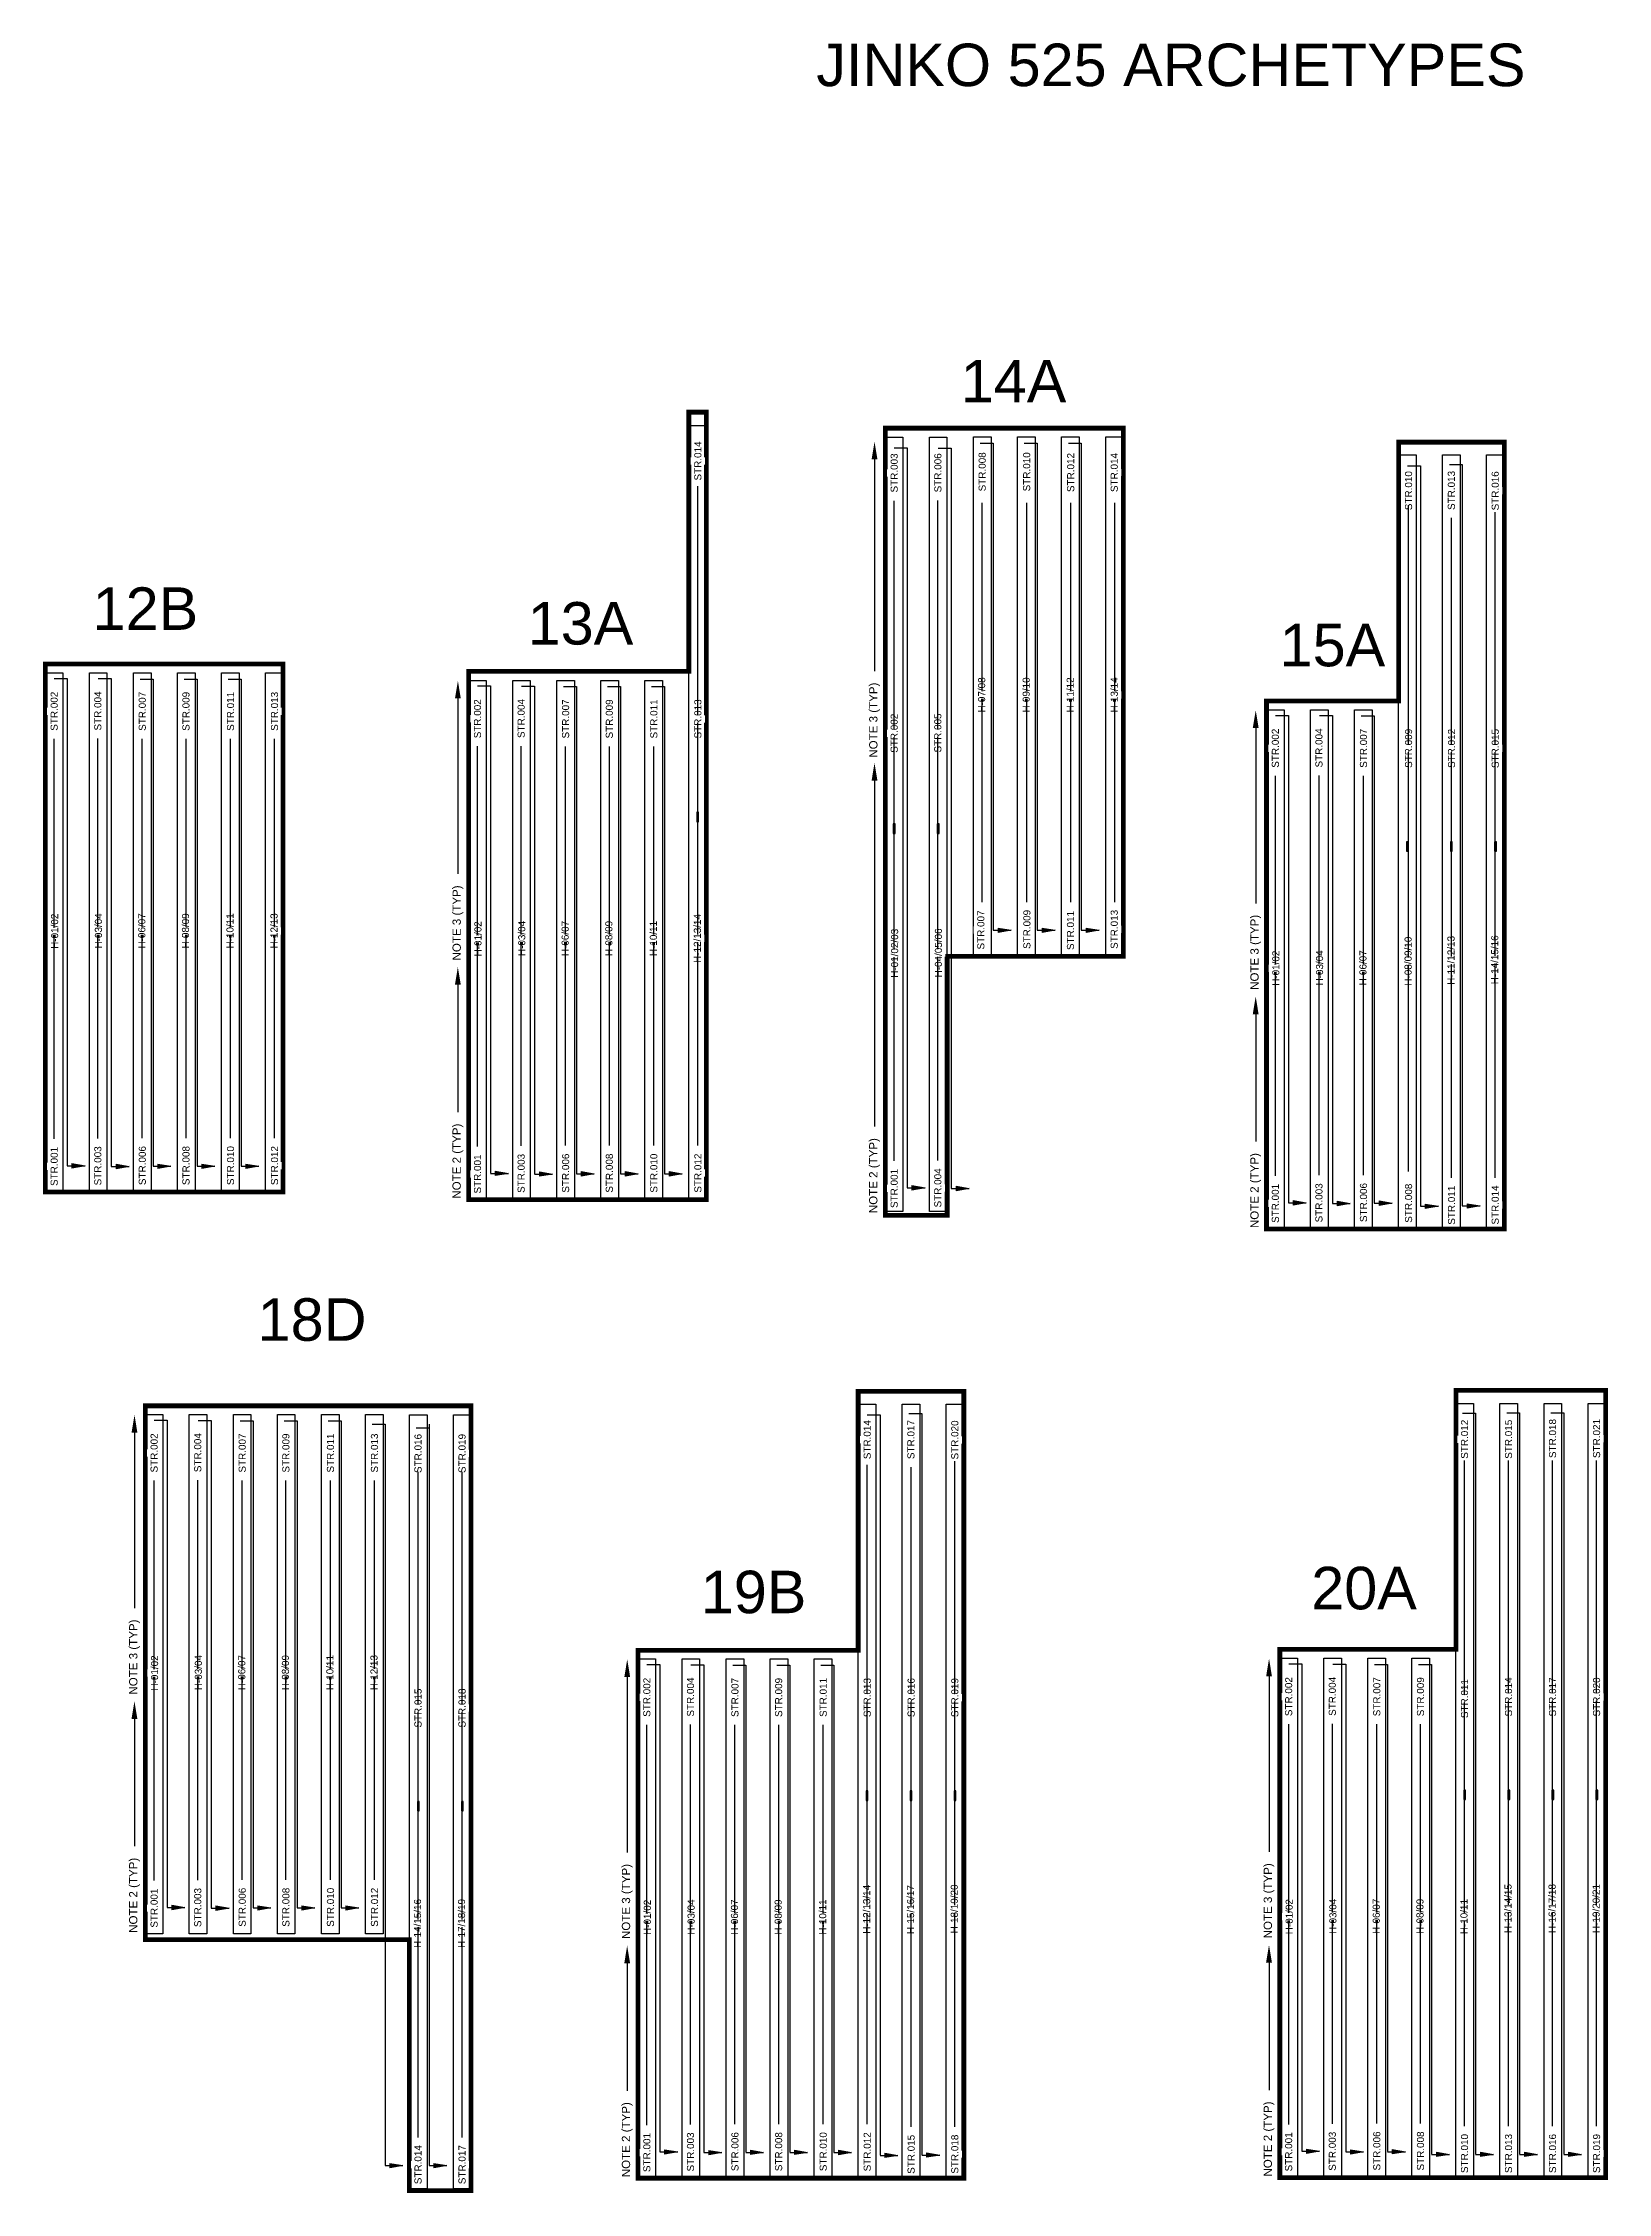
# Model space of a CAD drawing. Header units: feet. Extents: x -3 to 4075, y -14 to 63730.
# Drawn here: x 1515 to 2178, y 1496 to 2407 of the extents above; entities that cross this region are included whole.
import ezdxf
from ezdxf import colors
from ezdxf.entities.mleader import LeaderData, LeaderLine
from ezdxf.math import Vec2, Vec3

# ---------------------------------------------------------------- set-up
doc = ezdxf.new("R2010")
doc.units = ezdxf.units.FT
doc.header["$MEASUREMENT"] = 0
for name, color, linetype in [('E-TEXT', 7, 'Continuous'), ('G-ANNO-TEXT', 1, 'Continuous'), ('JINKO', 210, 'Continuous'), ('PV-LBD ARCHETYPES', 7, 'Continuous'), ('PVcase PV Modules (detailed)', 142, 'Continuous'), ('PVcase PV Modules (optimised)', 142, 'Continuous')]:
    doc.layers.add(name, color=color, linetype=linetype)
doc.styles.add('NEI-A', font='arial.ttf')

msp = doc.modelspace()

# ---------------------------------------------------------------- texts
at = {"layer": 'PV-LBD ARCHETYPES', "style": 'NEI-A'}
for s, p in [('JINKO 525 ARCHETYPES', (1842.48, 2388.35)), ('12B', (1535.92, 2158.14)), ('13A', (1720.21, 2151.92)), ('15A', (2038.74, 2142.71)), ('19B', (1793.54, 1741.81, 0)), ('20A', (2052.12, 1743.47, 0))]:
    msp.add_text(s, height=18, dxfattribs=at).set_placement(p)
at = {"layer": 'PV-LBD ARCHETYPES', "char_height": 18, "width": 29.5685, "attachment_point": 5, "style": 'NEI-A'}
for s, insert in [('14A', (1926.03, 2263.46)), (' 18D', (1628.87, 1866.03))]:
    msp.add_mtext(s, dxfattribs=dict(at, insert=insert))

# ---------------------------------------------------------------- blocks, each defined once
blk = doc.blocks.new('1P87@52DEG F TR ID3 PVBlock')
at = {"layer": 'PVcase PV Modules (detailed)', "color": 0}
blk.add_polyline3d([(-4.10355, -167.724, 0), (-3.35745, -167.724, 0), (-3.35745, -163.724, 0), (-4.10355, -163.724, 0)], close=True, dxfattribs=at)
blk.add_polyline3d([(-3.543975, -165.910525, 0), (-3.543975, -165.537475, 0), (-3.7305, -165.724, 0), (-3.917025, -165.537475, 0), (-3.917025, -165.910525, 0)], dxfattribs=at)
at = {"layer": 'PVcase PV Modules (optimised)', "color": 0}
for points in [[(0, 0, 0), (0, -327.727, 0), (-7.461, -327.727, 0), (-7.461, 0, 0)], [(-4.10355, -167.724, 0), (-3.35745, -167.724, 0), (-3.35745, -163.724, 0), (-4.10355, -163.724, 0)]]:
    blk.add_polyline3d(points, close=True, dxfattribs=at)
blk.add_polyline3d([(-3.543975, -165.910525, 0), (-3.543975, -165.537475, 0), (-3.7305, -165.724, 0), (-3.917025, -165.537475, 0), (-3.917025, -165.910525, 0)], dxfattribs=at)
blk = doc.blocks.new('1P58@52DEG F TR ID3 PVBlock')
at = {"layer": 'PVcase PV Modules (detailed)', "color": 0}
blk.add_polyline3d([(-4.10355, -111.909, 0), (-3.35745, -111.909, 0), (-3.35745, -107.909, 0), (-4.10355, -107.909, 0)], close=True, dxfattribs=at)
blk.add_polyline3d([(-3.543975, -110.095525, 0), (-3.543975, -109.722475, 0), (-3.7305, -109.909, 0), (-3.917025, -109.722475, 0), (-3.917025, -110.095525, 0)], dxfattribs=at)
at = {"layer": 'PVcase PV Modules (optimised)', "color": 0}
for points in [[(0, 0, 0), (0, -219.818, 0), (-7.461, -219.818, 0), (-7.461, 0, 0)], [(-4.10355, -111.909, 0), (-3.35745, -111.909, 0), (-3.35745, -107.909, 0), (-4.10355, -107.909, 0)]]:
    blk.add_polyline3d(points, close=True, dxfattribs=at)
blk.add_polyline3d([(-3.543975, -110.095525, 0), (-3.543975, -109.722475, 0), (-3.7305, -109.909, 0), (-3.917025, -109.722475, 0), (-3.917025, -110.095525, 0)], dxfattribs=at)
blk = doc.blocks.new('_ClosedBlank')
at = {"color": 0, "linetype": 'ByBlock', "lineweight": -2}
for p, q in [((-1, 0.17), (0, 0)), ((-1, 0.17), (-1, -0.17)), ((0, 0), (-1, -0.17))]:
    blk.add_line(p, q, dxfattribs=at)
blk = doc.blocks.new('AR')
h = blk.add_hatch(color=256)
h.dxf.hatch_style = 1
h.paths.add_polyline_path([(0, 0.03), (0, -0.03), (0.18, 0)])
at = {"xscale": 0.1800047113158301, "yscale": 0.1800047113158301, "zscale": 0.1800047113158301}
blk.add_blockref('_ClosedBlank', (0.18, 0), dxfattribs=at)

# ---------------------------------------------------------------- linework, layer by layer
at = {"const_width": 2}
for points in [[(1795.94, 2250.31), (1788.48, 2250.31), (1788.48, 2140.55), (1695.22, 2140.55), (1695.22, 1916.91), (1795.94, 1916.91)], [(2133.9, 2237.61), (2089.14, 2237.61), (2089.14, 2128.02), (2033.18, 2128.02), (2033.18, 1904.46), (2133.9, 1904.46)], [(1515.89, 2143.65), (1616.61, 2143.65), (1616.61, 1920.11), (1515.89, 1920.11)]]:
    msp.add_lwpolyline(points, close=True, dxfattribs=at)
for points, elevation in [([(1871.71, 1910.26), (1897.91, 1910.26), (1897.91, 2019.9), (1972.52, 2019.9), (1972.52, 2243.54), (1871.71, 2243.54)], -5.56), ([(1904.97, 1835.75), (1860.21, 1835.75), (1860.21, 1726.16), (1766.95, 1726.16), (1766.95, 1502.62), (1904.97, 1502.62)], 0), ([(2176.85, 1836.18), (2113.43, 1836.18), (2113.43, 1726.55), (2038.83, 1726.55), (2038.83, 1502.9), (2176.85, 1502.9)], 0)]:
    msp.add_lwpolyline(points, close=True, dxfattribs=dict(at, elevation=elevation))
msp.add_lwpolyline([(1696.24, 1829.63), (1558.22, 1829.63), (1558.22, 1603.62), (1670.13, 1603.62), (1670.13, 1497.35), (1696.24, 1497.35), (1696.24, 1829.63)], dxfattribs=at)
at = {"layer": 'E-TEXT'}
for p, q in [((1875.48, 2235.21, -5.56), (1880.98, 2235.21, -5.56)), ((1880.98, 2235.21, -5.56), (1880.98, 1921.95, -5.56)), ((1894.14, 2235.12, -5.56), (1899.64, 2235.12, -5.56)), ((1899.64, 2235.12, -5.56), (1899.64, 1921.66, -5.56)), ((1930.59, 2237.23, -5.56), (1936.09, 2237.23, -5.56)), ((2110.63, 2228.15), (2116.13, 2228.15)), ((2116.13, 2228.15), (2116.13, 1914.28)), ((1792.32, 1939.79), (1792.32, 2218.97)), ((1875.47, 1933.29, -5.56), (1875.47, 2212.77, -5.56)), ((1893.95, 1933.54, -5.56), (1893.95, 2212.88, -5.56)), ((1912.74, 2042.88, -5.56), (1912.74, 2211.91, -5.56)), ((2093.38, 1928.9), (2093.38, 2210.99)), ((2111.57, 1926.17), (2111.57, 2205.51)), ((2130.08, 1926.17), (2130.08, 2208)), ((1519.65, 2137.59), (1525.15, 2137.59)), ((1525.15, 2137.59), (1525.15, 1931.28)), ((1538.31, 2137.5), (1543.81, 2137.5)), ((1543.81, 2137.5), (1543.81, 1930.98)), ((1556.03, 2137.34), (1561.53, 2137.34)), ((1561.53, 2137.34), (1561.53, 1931.1)), ((1574.68, 2137.34), (1580.18, 2137.34)), ((1593.33, 2137.34), (1598.83, 2137.34)), ((1598.83, 2137.34), (1598.83, 1931.1)), ((1698.98, 2134.39), (1704.48, 2134.39)), ((1704.48, 2134.39), (1704.48, 1928.08)), ((1717.64, 2134.3), (1723.14, 2134.3)), ((1723.14, 2134.3), (1723.14, 1927.78)), ((1735.36, 2134.14), (1740.85, 2134.14)), ((1740.85, 2134.14), (1740.85, 1927.9)), ((1754.01, 2134.14), (1759.51, 2134.14)), ((1772.66, 2134.14), (1778.16, 2134.14)), ((1778.16, 2134.14), (1778.16, 1927.9)), ((2036.95, 2121.94), (2042.45, 2121.94)), ((2042.45, 2121.94), (2042.45, 1915.63)), ((2055.61, 2121.85), (2061.11, 2121.85)), ((2061.11, 2121.85), (2061.11, 1915.33)), ((2073.32, 2121.69), (2078.82, 2121.69)), ((2078.82, 2121.69), (2078.82, 1915.45)), ((1519.64, 1942.62), (1519.64, 2112.07)), ((1538.13, 1942.87), (1538.13, 2112.17)), ((1556.97, 1942.99), (1556.97, 2112.01)), ((1575.48, 1942.99), (1575.48, 2112.01)), ((1594.34, 1942.99), (1594.34, 2112.01)), ((1612.99, 1942.99), (1612.99, 2112.01)), ((1698.97, 1939.42), (1698.97, 2108.87)), ((1717.45, 1939.67), (1717.45, 2108.97)), ((1736.3, 1939.79), (1736.3, 2108.81)), ((1754.81, 1939.79), (1754.81, 2108.81)), ((1773.67, 1939.79), (1773.67, 2108.81)), ((2036.94, 1926.96), (2036.94, 2096.41)), ((2055.42, 1927.22), (2055.42, 2096.52)), ((2074.27, 1927.33), (2074.27, 2096.36)), ((1525.15, 1931.23), (1532.71, 1931.23)), ((1543.81, 1930.94), (1551.37, 1930.94)), ((1561.53, 1931.06), (1569.08, 1931.06)), ((1598.83, 1931.06), (1606.39, 1931.06)), ((1704.48, 1928.04), (1712.04, 1928.04)), ((1723.14, 1927.74), (1730.7, 1927.74)), ((1740.85, 1927.86), (1748.41, 1927.86)), ((1778.16, 1927.86), (1785.72, 1927.86)), ((1880.98, 1921.91, -5.56), (1888.54, 1921.91, -5.56)), ((1899.64, 1921.61, -5.56), (1907.19, 1921.61, -5.56)), ((2042.45, 1915.58), (2050.01, 1915.58)), ((2061.11, 1915.29), (2068.66, 1915.29)), ((2078.82, 1915.4), (2086.38, 1915.4)), ((2116.13, 1914.24), (2123.68, 1914.24)), ((1561.99, 1823.57), (1567.49, 1823.57)), ((1567.49, 1823.57), (1567.49, 1617.26)), ((1580.65, 1823.48), (1586.14, 1823.48)), ((1586.14, 1823.48), (1586.14, 1616.96)), ((1598.36, 1823.32), (1603.86, 1823.32)), ((1603.86, 1823.32), (1603.86, 1617.08)), ((1617.01, 1823.32), (1622.51, 1823.32)), ((1635.66, 1823.32), (1641.16, 1823.32)), ((1641.16, 1823.32), (1641.16, 1617.08)), ((1881.7, 1826.31, 0), (1887.19, 1826.31, 0)), ((1887.19, 1826.31, 0), (1887.19, 1512.44, 0)), ((1864.05, 1525.43, 0), (1864.05, 1804.62, 0)), ((1882.64, 1524.32, 0), (1882.64, 1803.67, 0)), ((1901.15, 1524.32, 0), (1901.15, 1806.15, 0)), ((2117.07, 1524.61, 0), (2117.07, 1806.44, 0)), ((2135.72, 1524.61, 0), (2135.72, 1806.44, 0)), ((2154.37, 1524.61, 0), (2154.37, 1806.44, 0)), ((2173.03, 1524.61, 0), (2173.03, 1806.44, 0)), ((1561.97, 1628.6), (1561.97, 1798.05)), ((1580.46, 1628.85), (1580.46, 1798.15)), ((1599.3, 1628.97), (1599.3, 1797.99)), ((1617.81, 1628.97), (1617.81, 1797.99)), ((1636.67, 1628.97), (1636.67, 1797.99)), ((1655.32, 1628.97), (1655.32, 1797.99)), ((1673.77, 1519.89), (1673.77, 1801.72)), ((1692.42, 1519.89), (1692.42, 1801.72)), ((1770.72, 1720.09, 0), (1776.21, 1720.09, 0)), ((1776.21, 1720.09, 0), (1776.21, 1513.78, 0)), ((1789.37, 1720.01, 0), (1794.87, 1720.01, 0)), ((1794.87, 1720.01, 0), (1794.87, 1513.49, 0)), ((1807.09, 1719.84, 0), (1812.59, 1719.84, 0)), ((1812.59, 1719.84, 0), (1812.59, 1513.61, 0)), ((1825.74, 1719.84, 0), (1831.24, 1719.84, 0)), ((1844.39, 1719.84, 0), (1849.89, 1719.84, 0)), ((1844.39, 1719.79, 0), (1849.89, 1719.79, 0)), ((2042.59, 1720.38, 0), (2048.09, 1720.38, 0)), ((2048.09, 1720.38, 0), (2048.09, 1514.07, 0)), ((2061.25, 1720.29, 0), (2066.75, 1720.29, 0)), ((2066.75, 1720.29, 0), (2066.75, 1513.78, 0)), ((2078.97, 1720.13, 0), (2084.47, 1720.13, 0)), ((2084.47, 1720.13, 0), (2084.47, 1513.89, 0)), ((2097.62, 1720.14, 0), (2103.12, 1720.14, 0)), ((1770.7, 1525.12, 0), (1770.7, 1694.57, 0)), ((1789.19, 1525.37, 0), (1789.19, 1694.68, 0)), ((1808.03, 1525.49, 0), (1808.03, 1694.52, 0)), ((1826.54, 1525.49, 0), (1826.54, 1694.52, 0)), ((1845.4, 1525.49, 0), (1845.4, 1694.52, 0)), ((2042.58, 1525.41, 0), (2042.58, 1694.86, 0)), ((2061.07, 1525.66, 0), (2061.07, 1694.96, 0)), ((2079.91, 1525.78, 0), (2079.91, 1694.8, 0)), ((2098.42, 1525.78, 0), (2098.42, 1694.8, 0)), ((1567.49, 1617.21), (1575.04, 1617.21)), ((1586.14, 1616.92), (1593.7, 1616.92)), ((1603.86, 1617.04), (1611.42, 1617.04)), ((1641.16, 1617.04), (1648.72, 1617.04)), ((1776.21, 1513.74, 0), (1783.77, 1513.74, 0)), ((1794.87, 1513.45, 0), (1802.43, 1513.45, 0)), ((1812.59, 1513.56, 0), (1820.14, 1513.56, 0)), ((1849.89, 1513.56, 0), (1857.45, 1513.56, 0)), ((1887.19, 1512.4, 0), (1894.75, 1512.4, 0)), ((2048.09, 1514.03, 0), (2055.65, 1514.03, 0)), ((2066.75, 1513.73, 0), (2074.31, 1513.73, 0)), ((2084.47, 1513.85, 0), (2092.02, 1513.85, 0)), ((1659.82, 1507.96), (1667.37, 1507.96))]:
    msp.add_line(p, q, dxfattribs=at)

# ---------------------------------------------------------------- block references
at = {"layer": 'E-TEXT', "xscale": 30.78777906583937, "yscale": 30.78777906583937, "zscale": 30.78777906583937}
for p in [(1527.17, 1931.23), (1545.83, 1930.94), (1563.54, 1931.06), (1600.85, 1931.06), (1706.5, 1928.04), (1725.15, 1927.74), (1742.87, 1927.86), (1780.17, 1927.86), (1882.99, 1921.91, -5.56), (1901.65, 1921.61, -5.56), (2044.47, 1915.58), (2063.12, 1915.29), (2080.84, 1915.4), (2118.14, 1914.24), (1569.5, 1617.21), (1588.16, 1616.92), (1605.88, 1617.04), (1643.18, 1617.04), (1778.23, 1513.74, 0), (1796.89, 1513.45, 0), (1814.6, 1513.56, 0), (1851.91, 1513.56, 0), (1889.21, 1512.4, 0), (2050.11, 1514.03, 0), (2068.77, 1513.73, 0), (2086.48, 1513.85, 0), (1661.83, 1507.96)]:
    msp.add_blockref('AR', p, dxfattribs=at)
at = {"layer": 'JINKO'}
for name, p in [('1P87@52DEG F TR ID3 PVBlock', (1795.94, 2244.64)), ('1P87@52DEG F TR ID3 PVBlock', (1879.17, 2239.68, -5.56)), ('1P87@52DEG F TR ID3 PVBlock', (1897.83, 2239.68, -5.56)), ('1P58@52DEG F TR ID3 PVBlock', (1916.57, 2239.82, -5.56)), ('1P58@52DEG F TR ID3 PVBlock', (1935.22, 2239.82, -5.56)), ('1P58@52DEG F TR ID3 PVBlock', (1953.87, 2239.82, -5.56)), ('1P58@52DEG F TR ID3 PVBlock', (1972.52, 2239.82, -5.56)), ('1P87@52DEG F TR ID3 PVBlock', (2096.6, 2232.19)), ('1P87@52DEG F TR ID3 PVBlock', (2115.25, 2232.19)), ('1P87@52DEG F TR ID3 PVBlock', (2133.9, 2232.19)), ('1P58@52DEG F TR ID3 PVBlock', (1523.35, 2139.93)), ('1P58@52DEG F TR ID3 PVBlock', (1542, 2139.93)), ('1P58@52DEG F TR ID3 PVBlock', (1560.65, 2139.93)), ('1P58@52DEG F TR ID3 PVBlock', (1579.3, 2139.93)), ('1P58@52DEG F TR ID3 PVBlock', (1597.96, 2139.93)), ('1P58@52DEG F TR ID3 PVBlock', (1616.61, 2139.93)), ('1P58@52DEG F TR ID3 PVBlock', (1702.68, 2136.73)), ('1P58@52DEG F TR ID3 PVBlock', (1721.33, 2136.73)), ('1P58@52DEG F TR ID3 PVBlock', (1739.98, 2136.73)), ('1P58@52DEG F TR ID3 PVBlock', (1758.63, 2136.73)), ('1P58@52DEG F TR ID3 PVBlock', (1777.28, 2136.73)), ('1P58@52DEG F TR ID3 PVBlock', (2040.64, 2124.28)), ('1P58@52DEG F TR ID3 PVBlock', (2059.3, 2124.28)), ('1P58@52DEG F TR ID3 PVBlock', (2077.95, 2124.28)), ('1P87@52DEG F TR ID3 PVBlock', (1867.67, 1830.28, 0)), ('1P87@52DEG F TR ID3 PVBlock', (1886.32, 1830.28, 0)), ('1P87@52DEG F TR ID3 PVBlock', (1904.97, 1830.28, 0)), ('1P87@52DEG F TR ID3 PVBlock', (2120.9, 1830.63, 0)), ('1P87@52DEG F TR ID3 PVBlock', (2139.55, 1830.63, 0)), ('1P87@52DEG F TR ID3 PVBlock', (2158.2, 1830.63, 0)), ('1P87@52DEG F TR ID3 PVBlock', (2176.85, 1830.63, 0)), ('1P58@52DEG F TR ID3 PVBlock', (1565.68, 1825.91)), ('1P58@52DEG F TR ID3 PVBlock', (1584.33, 1825.91)), ('1P58@52DEG F TR ID3 PVBlock', (1602.99, 1825.91)), ('1P58@52DEG F TR ID3 PVBlock', (1621.64, 1825.91)), ('1P58@52DEG F TR ID3 PVBlock', (1640.29, 1825.91)), ('1P58@52DEG F TR ID3 PVBlock', (1658.94, 1825.91)), ('1P87@52DEG F TR ID3 PVBlock', (1677.59, 1825.82)), ('1P87@52DEG F TR ID3 PVBlock', (1696.24, 1825.82)), ('1P58@52DEG F TR ID3 PVBlock', (1774.41, 1722.44, 0)), ('1P58@52DEG F TR ID3 PVBlock', (1793.06, 1722.44, 0)), ('1P58@52DEG F TR ID3 PVBlock', (1811.71, 1722.44, 0)), ('1P58@52DEG F TR ID3 PVBlock', (1830.36, 1722.44, 0)), ('1P58@52DEG F TR ID3 PVBlock', (1849.02, 1722.44, 0)), ('1P58@52DEG F TR ID3 PVBlock', (2046.29, 1722.72, 0)), ('1P58@52DEG F TR ID3 PVBlock', (2064.94, 1722.72, 0)), ('1P58@52DEG F TR ID3 PVBlock', (2083.59, 1722.72, 0)), ('1P58@52DEG F TR ID3 PVBlock', (2102.24, 1722.72, 0))]:
    msp.add_blockref(name, p, dxfattribs=at)

msp.set_redraw_order([(e.dxf.handle, doc.entitydb.next_handle()) for e in msp.query("TEXT MTEXT ATTDEF DIMENSION ARC_DIMENSION")])  # texts and dimensions are drawn at this point

# ---------------------------------------------------------------- leaders
at = {"layer": 'G-ANNO-TEXT'}
ml = msp.add_multileader_mtext('Standard', dxfattribs=at)
ml.set_content('NOTE 3 (TYP)', color=256, style='NEI-A')
ml.set_leader_properties()
ml.build(insert=Vec2(0, 0))
ml.multileader.update_dxf_attribs({"dogleg_length": 0.0625, "arrow_head_size": 7.5, "scale": 60})
ctx = ml.context
ctx.base_point, ctx.scale, ctx.char_height, ctx.arrow_head_size, ctx.landing_gap_size, ctx.plane_origin, ctx.plane_x_axis, ctx.plane_y_axis = Vec3(1867.14, 2098.63, -5.56), 60, 3.5, 7.5, 5.4, Vec3(1945.28, 2029.36, -5.56), Vec3(0, 1), Vec3(-1, 0)
notes = []
notes.append((ctx, [(1, (1, 1, 0), (1867.14, 2144.42, -5.56), (0, -1), 3.75, [(0, [(1867.14, 2237.83, -5.56)], 0, [])])]))
ctx.mtext.insert, ctx.mtext.text_direction, ctx.mtext.rotation, ctx.mtext.width, ctx.mtext.flow_direction = Vec3(1864.88, 2104.03, -5.56), Vec3(0, 1), 1.570796, 1027, 5
ml = msp.add_multileader_mtext('Standard', dxfattribs=at)
ml.set_content('NOTE 3 (TYP)', color=256, style='NEI-A')
ml.set_leader_properties()
ml.build(insert=Vec2(0, 0))
ml.multileader.update_dxf_attribs({"dogleg_length": 0.0625, "arrow_head_size": 7.5, "scale": 60})
ctx = ml.context
ctx.base_point, ctx.scale, ctx.char_height, ctx.arrow_head_size, ctx.landing_gap_size, ctx.plane_origin, ctx.plane_x_axis, ctx.plane_y_axis = Vec3(1690.65, 2012.78), 60, 3.5, 7.5, 5.4, Vec3(1768.78, 1943.51), Vec3(0, 1), Vec3(-1, 0)
notes.append((ctx, [(1, (1, 1, 0), (1690.65, 2058.56), (0, -1), 3.75, [(0, [(1690.65, 2136.59)], 0, [])])]))
ctx.mtext.insert, ctx.mtext.text_direction, ctx.mtext.rotation, ctx.mtext.width, ctx.mtext.flow_direction = Vec3(1688.38, 2018.18), Vec3(0, 1), 1.570796, 1027, 5
ml = msp.add_multileader_mtext('Standard', dxfattribs=at)
ml.set_content('NOTE 3 (TYP)', color=256, style='NEI-A')
ml.set_leader_properties()
ml.build(insert=Vec2(0, 0))
ml.multileader.update_dxf_attribs({"dogleg_length": 0.0625, "arrow_head_size": 7.5, "scale": 60})
ctx = ml.context
ctx.base_point, ctx.scale, ctx.char_height, ctx.arrow_head_size, ctx.landing_gap_size, ctx.plane_origin, ctx.plane_x_axis, ctx.plane_y_axis = Vec3(2028.61, 2000.33), 60, 3.5, 7.5, 5.4, Vec3(2106.75, 1931.06), Vec3(0, 1), Vec3(-1, 0)
notes.append((ctx, [(1, (1, 1, 0), (2028.61, 2046.11), (0, -1), 3.75, [(0, [(2028.61, 2124.13)], 0, [])])]))
ctx.mtext.insert, ctx.mtext.text_direction, ctx.mtext.rotation, ctx.mtext.width, ctx.mtext.flow_direction = Vec3(2026.35, 2005.73), Vec3(0, 1), 1.570796, 1027, 5
ml = msp.add_multileader_mtext('Standard', dxfattribs=at)
ml.set_content('NOTE 2 (TYP)', color=256, style='NEI-A')
ml.set_leader_properties()
ml.build(insert=Vec2(0, 0))
ml.multileader.update_dxf_attribs({"dogleg_length": 0.0625, "arrow_head_size": 7.5, "scale": 60})
ctx = ml.context
ctx.base_point, ctx.scale, ctx.char_height, ctx.arrow_head_size, ctx.landing_gap_size, ctx.plane_origin, ctx.plane_x_axis, ctx.plane_y_axis = Vec3(1690.63, 1911.92), 60, 3.5, 7.5, 5.4, Vec3(1768.76, 1842.66), Vec3(0, 1), Vec3(-1, 0)
notes.append((ctx, [(1, (1, 1, 0), (1690.63, 1957.71), (0, -1), 3.75, [(0, [(1690.63, 2015.4)], 0, [])])]))
ctx.mtext.insert, ctx.mtext.text_direction, ctx.mtext.rotation, ctx.mtext.width, ctx.mtext.flow_direction = Vec3(1688.36, 1917.32), Vec3(0, 1), 1.570796, 55.295, 5
ml = msp.add_multileader_mtext('Standard', dxfattribs=at)
ml.set_content('NOTE 2 (TYP)', color=256, style='NEI-A')
ml.set_leader_properties()
ml.build(insert=Vec2(0, 0))
ml.multileader.update_dxf_attribs({"dogleg_length": 0.0625, "arrow_head_size": 7.5, "scale": 60})
ctx = ml.context
ctx.base_point, ctx.scale, ctx.char_height, ctx.arrow_head_size, ctx.landing_gap_size, ctx.plane_origin, ctx.plane_x_axis, ctx.plane_y_axis = Vec3(1867.13, 1905.8, -5.56), 60, 3.5, 7.5, 5.4, Vec3(1945.26, 1836.53, -5.56), Vec3(0, 1), Vec3(-1, 0)
notes.append((ctx, [(1, (1, 1, 0), (1867.13, 1951.58, -5.56), (0, -1), 3.75, [(0, [(1867.13, 2101.81, -5.56)], 0, [])])]))
ctx.mtext.insert, ctx.mtext.text_direction, ctx.mtext.rotation, ctx.mtext.width, ctx.mtext.flow_direction = Vec3(1864.86, 1911.2, -5.56), Vec3(0, 1), 1.570796, 55.295, 5
ml = msp.add_multileader_mtext('Standard', dxfattribs=at)
ml.set_content('NOTE 2 (TYP)', color=256, style='NEI-A')
ml.set_leader_properties()
ml.build(insert=Vec2(0, 0))
ml.multileader.update_dxf_attribs({"dogleg_length": 0.0625, "arrow_head_size": 7.5, "scale": 60})
ctx = ml.context
ctx.base_point, ctx.scale, ctx.char_height, ctx.arrow_head_size, ctx.landing_gap_size, ctx.plane_origin, ctx.plane_x_axis, ctx.plane_y_axis = Vec3(2028.6, 1899.47), 60, 3.5, 7.5, 5.4, Vec3(2106.73, 1830.2), Vec3(0, 1), Vec3(-1, 0)
notes.append((ctx, [(1, (1, 1, 0), (2028.6, 1945.26), (0, -1), 3.75, [(0, [(2028.6, 2002.94)], 0, [])])]))
ctx.mtext.insert, ctx.mtext.text_direction, ctx.mtext.rotation, ctx.mtext.width, ctx.mtext.flow_direction = Vec3(2026.33, 1904.87), Vec3(0, 1), 1.570796, 55.295, 5
for ctx, leaders in notes:
    for number, flags, end, landing, length, lines in leaders:
        leader = LeaderData()
        leader.index, (leader.has_last_leader_line, leader.has_dogleg_vector, leader.attachment_direction) = number, flags
        leader.last_leader_point, leader.dogleg_vector, leader.dogleg_length = Vec3(end), Vec3(landing), length
        for number, points, colour, breaks in lines:
            line = LeaderLine()
            line.index, line.vertices, line.color, line.breaks = number, Vec3.list(points), colors.encode_raw_color(colour), breaks
            leader.lines.append(line)
        ctx.leaders.append(leader)

# ---------------------------------------------------------------- next in the draw order: texts
at = {"layer": 'G-ANNO-TEXT', "char_height": 3, "attachment_point": 5, "rotation": 90, "style": 'NEI-A', "bg_fill": 3, "box_fill_scale": 1.5, "bg_fill_color": 256, "bg_fill_transparency": 0}
for s, width, insert in [('STR.014', 0.0963, (1792.32, 2229.65)), ('STR.003', 0.0963, (1875.47, 2224.59, -5.56)), ('STR.006', 0.0823, (1894, 2224.64, -5.56)), ('STR.008', 0.0823, (1912.74, 2225.06, -5.56)), ('STR.012', 0.0823, (1950.25, 2224.77, -5.56)), ('STR.014', 0.0963, (1968.7, 2224.77, -5.56)), ('STR.010', 0.0963, (2093.38, 2217.09)), ('STR.013', 0.0823, (2111.5, 2217.18)), ('STR.016', 0.0963, (2130.08, 2217.02)), ('STR.002', 0.0963, (1519.64, 2123.71)), ('STR.004', 0.0963, (1538.13, 2123.81)), ('STR.007', 0.0963, (1556.97, 2123.65)), ('STR.009', 0.0963, (1575.48, 2123.65)), ('STR.011', 0.0963, (1594.34, 2123.65)), ('STR.013', 0.0963, (1612.99, 2123.65)), ('STR.002', 0.0963, (1698.97, 2120.51)), ('STR.004', 0.0963, (1717.45, 2120.62)), ('STR.007', 0.0963, (1736.3, 2120.45)), ('STR.009', 0.0963, (1754.81, 2120.45)), ('STR.011', 0.0963, (1773.67, 2120.45)), ('STR.013', 0.0963, (1792.32, 2120.45)), ('STR.002', 0.0963, (1875.47, 2114.38, -5.56)), ('STR.005', 0.0963, (1893.95, 2114.49, -5.56)), ('STR.002', 0.0963, (2036.94, 2108.05)), ('STR.004', 0.0963, (2055.42, 2108.16)), ('STR.007', 0.0963, (2074.27, 2108)), ('STR.009', 0.0963, (2093.38, 2107.98)), ('STR.012', 0.0963, (2111.57, 2107.95)), ('STR.015', 0.0963, (2130.08, 2107.93)), ('STR.009', 0.0963, (1931.71, 2031.33, -5.56)), ('STR.013', 0.0963, (1968.7, 2031.34, -5.56)), ('STR.001', 0.0823, (1519.64, 1930.97)), ('STR.003', 0.0823, (1538.13, 1931.23)), ('STR.006', 0.0823, (1556.97, 1931.34)), ('STR.008', 0.0823, (1575.48, 1931.34)), ('STR.012', 0.0823, (1612.99, 1931.34)), ('STR.001', 0.0823, (1698.97, 1927.77)), ('STR.003', 0.0823, (1717.45, 1928.03)), ('STR.006', 0.0823, (1736.3, 1928.14)), ('STR.008', 0.0823, (1754.81, 1928.14)), ('STR.012', 0.0823, (1792.32, 1928.14)), ('STR.004', 0.0823, (1893.95, 1921.9, -5.56)), ('STR.001', 0.0823, (1875.47, 1921.65, -5.56)), ('STR.001', 0.0823, (2036.94, 1915.32)), ('STR.003', 0.0823, (2055.42, 1915.57)), ('STR.006', 0.0823, (2074.27, 1915.69)), ('STR.008', 0.0823, (2093.38, 1915.41)), ('STR.014', 0.0963, (2130.08, 1914.63)), ('STR.014', 0.0963, (1864.05, 1815.29, 0)), ('STR.017', 0.0823, (1882.57, 1815.34, 0)), ('STR.020', 0.0963, (1901.15, 1815.18, 0)), ('STR.012', 0.0963, (2117.07, 1815.47, 0)), ('STR.015', 0.0963, (2135.72, 1815.47, 0)), ('STR.018', 0.0963, (2154.37, 1815.78, 0)), ('STR.021', 0.0963, (2173.03, 1815.78, 0)), ('STR.004', 0.0963, (1580.46, 1809.79)), ('STR.007', 0.0963, (1599.3, 1809.63)), ('STR.009', 0.0963, (1617.81, 1809.63)), ('STR.011', 0.0963, (1636.67, 1809.63)), ('STR.013', 0.0963, (1655.32, 1809.63)), ('STR.016', 0.0963, (1673.77, 1809.46)), ('STR.019', 0.0963, (1692.42, 1809.46)), ('STR.004', 0.0963, (1789.19, 1706.32, 0)), ('STR.007', 0.0963, (1808.03, 1706.16, 0)), ('STR.009', 0.0963, (1826.54, 1706.16, 0)), ('STR.011', 0.0963, (1845.4, 1706.16, 0)), ('STR.013', 0.0963, (1864.05, 1706.1, 0)), ('STR.016', 0.0963, (1882.64, 1706.1, 0)), ('STR.019', 0.0963, (1901.15, 1706.09, 0)), ('STR.004', 0.0963, (2061.07, 1706.61, 0)), ('STR.007', 0.0963, (2079.91, 1706.45, 0)), ('STR.009', 0.0963, (2098.42, 1706.45, 0)), ('STR.011', 0.0963, (2117.07, 1705.68, 0)), ('STR.014', 0.0963, (2135.72, 1706.38, 0)), ('STR.017', 0.0963, (2154.37, 1706.38, 0)), ('STR.020', 0.0963, (2173.03, 1706.38, 0)), ('STR.015', 0.0963, (1673.77, 1701.66)), ('STR.018', 0.0963, (1692.42, 1701.66)), ('STR.003', 0.0823, (1580.46, 1617.21)), ('STR.006', 0.0823, (1599.3, 1617.32)), ('STR.008', 0.0823, (1617.81, 1617.32)), ('STR.012', 0.0823, (1655.32, 1617.32)), ('STR.003', 0.0823, (1789.19, 1513.73, 0)), ('STR.006', 0.0823, (1808.03, 1513.85, 0)), ('STR.008', 0.0823, (1826.54, 1513.85, 0)), ('STR.018', 0.0963, (1901.15, 1512.79, 0)), ('STR.003', 0.0823, (2061.07, 1514.02, 0)), ('STR.006', 0.0823, (2079.91, 1514.14, 0)), ('STR.008', 0.0823, (2098.42, 1514.14, 0)), ('STR.014', 0.0963, (1673.77, 1508.35))]:
    msp.add_mtext_dynamic_manual_height_columns(s, width=width, gutter_width=0.561, heights=[0], dxfattribs=dict(at, insert=insert))
at = {"layer": 'G-ANNO-TEXT', "char_height": 3, "width": 0.0823, "attachment_point": 5, "rotation": 90, "style": 'NEI-A', "bg_fill": 3, "box_fill_scale": 1.5, "bg_fill_color": 256, "bg_fill_transparency": 0}
for s, insert in [('H-07/08', (1912.53, 2130.59, -5.56)), ('H-01/02', (1519.85, 2030.54)), ('H-03/04', (1538.38, 2030.69)), ('H-06/07', (1556.76, 2030.69)), ('H-08/09', (1575.27, 2030.69)), ('H-10/11', (1594.13, 2030.69)), ('H-12/13', (1612.78, 2030.69)), ('H-01/02', (1699.17, 2027.34)), ('H-03/04', (1717.71, 2027.49)), ('H-06/07', (1736.09, 2027.49)), ('H-08/09', (1754.6, 2027.49)), ('H-10/11', (1773.46, 2027.49)), ('H-12/13/14', (1792.11, 2027.49)), ('H-01/02/03', (1875.67, 2021.21, -5.56)), ('H-04/05/06', (1894.21, 2021.37, -5.56)), ('H-01/02', (2037.14, 2014.89)), ('H-03/04', (2055.68, 2015.04)), ('H-06/07', (2074.06, 2015.04)), ('H-08/09/10', (2093.17, 2017.89)), ('H-11/12/13', (2111.36, 2018.2)), ('H-14/15/16', (2129.87, 2018.46)), ('H-03/04', (1580.72, 1716.67)), ('H-06/07', (1599.1, 1716.67)), ('H-08/09', (1617.6, 1716.67)), ('H-10/11', (1636.46, 1716.67)), ('H-12/13', (1655.12, 1716.67)), ('H-14/15/16', (1673.56, 1610.47)), ('H-17/18/19', (1692.21, 1610.47)), ('H-03/04', (1789.45, 1613.2, 0)), ('H-06/07', (1807.82, 1613.2, 0)), ('H-08/09', (1826.33, 1613.2, 0)), ('H-10/11', (1845.19, 1613.2, 0)), ('H-12/13/14', (1863.84, 1616.44, 0)), ('H-15/16/17', (1882.43, 1616.36, 0)), ('H-18/19/20', (1900.94, 1616.62, 0)), ('H-03/04', (2061.32, 1613.48, 0)), ('H-06/07', (2079.7, 1613.48, 0)), ('H-08/09', (2098.21, 1613.48, 0)), ('H-10/11', (2116.86, 1613.37, 0)), ('H-13/14/15', (2135.51, 1616.8, 0)), ('H-16/17/18', (2154.17, 1616.8, 0)), ('H-19/20/21', (2172.82, 1616.8, 0))]:
    msp.add_mtext(s, dxfattribs=dict(at, insert=insert))

# ---------------------------------------------------------------- next in the draw order: linework, layer by layer
at = {"layer": 'E-TEXT'}
for p, q in [((1911.94, 2237.23, -5.56), (1917.44, 2237.23, -5.56)), ((1917.44, 2237.23, -5.56), (1917.44, 2031, -5.56)), ((1936.09, 2237.23, -5.56), (1936.09, 2031, -5.56)), ((1949.25, 2237.23, -5.56), (1954.74, 2237.23, -5.56)), ((2092.91, 2227.62), (2098.41, 2227.62)), ((2098.41, 2227.62), (2098.41, 1914.16)), ((1931.6, 2042.88, -5.56), (1931.6, 2211.91, -5.56)), ((1968.9, 2042.88, -5.56), (1968.9, 2211.91, -5.56)), ((1580.18, 2137.34), (1580.18, 1931.1)), ((1759.51, 2134.14), (1759.51, 1927.9)), ((1917.44, 2030.95, -5.56), (1925, 2030.95, -5.56)), ((1936.09, 2030.95, -5.56), (1943.65, 2030.95, -5.56)), ((1580.18, 1931.06), (1587.74, 1931.06)), ((1759.51, 1927.86), (1767.06, 1927.86)), ((2098.41, 1914.12), (2105.97, 1914.12)), ((1622.51, 1823.32), (1622.51, 1617.08)), ((1654.32, 1821.9), (1659.82, 1821.9)), ((1659.82, 1821.9), (1659.82, 1508)), ((1678.47, 1821.9), (1678.47, 1508)), ((1863.98, 1825.78, 0), (1869.48, 1825.78, 0)), ((2116.27, 1826.55, 0), (2121.77, 1826.55, 0)), ((2134.92, 1826.62, 0), (2140.42, 1826.62, 0)), ((2153.57, 1826.62, 0), (2159.07, 1826.62, 0)), ((1672.97, 1820.3), (1678.47, 1820.3)), ((1831.24, 1719.84, 0), (1831.24, 1513.61, 0)), ((2103.12, 1720.14, 0), (2103.12, 1512.73, 0)), ((1622.51, 1617.04), (1630.07, 1617.04)), ((1831.24, 1513.56, 0), (1838.8, 1513.56, 0)), ((2103.12, 1512.68, 0), (2110.68, 1512.68, 0)), ((1678.47, 1507.96), (1686.02, 1507.96))]:
    msp.add_line(p, q, dxfattribs=at)

# ---------------------------------------------------------------- next in the draw order: block references
at = {"layer": 'E-TEXT', "xscale": 30.78777906583937, "yscale": 30.78777906583937, "zscale": 30.78777906583937}
for p in [(1919.46, 2030.95, -5.56), (1938.11, 2030.95, -5.56), (1582.19, 1931.06), (1761.52, 1927.86), (2100.43, 1914.12), (1624.53, 1617.04), (1833.26, 1513.56, 0), (2105.13, 1512.68, 0), (1680.48, 1507.96)]:
    msp.add_blockref('AR', p, dxfattribs=at)

# ---------------------------------------------------------------- next in the draw order: leaders
at = {"layer": 'G-ANNO-TEXT'}
ml = msp.add_multileader_mtext('Standard', dxfattribs=at)
ml.set_content('NOTE 3 (TYP)', color=256, style='NEI-A')
ml.set_leader_properties()
ml.build(insert=Vec2(0, 0))
ml.multileader.update_dxf_attribs({"dogleg_length": 0.0625, "arrow_head_size": 7.5, "scale": 60})
ctx = ml.context
ctx.base_point, ctx.scale, ctx.char_height, ctx.arrow_head_size, ctx.landing_gap_size, ctx.plane_origin, ctx.plane_x_axis, ctx.plane_y_axis = Vec3(1553.65, 1701.96), 60, 3.5, 7.5, 5.4, Vec3(1631.79, 1632.69), Vec3(0, 1), Vec3(-1, 0)
notes = []
notes.append((ctx, [(1, (1, 1, 0), (1553.65, 1747.74), (0, -1), 3.75, [(0, [(1553.65, 1825.77)], 0, [])])]))
ctx.mtext.insert, ctx.mtext.text_direction, ctx.mtext.rotation, ctx.mtext.width, ctx.mtext.flow_direction = Vec3(1551.39, 1707.36), Vec3(0, 1), 1.570796, 1027, 5
ml = msp.add_multileader_mtext('Standard', dxfattribs=at)
ml.set_content('NOTE 3 (TYP)', color=256, style='NEI-A')
ml.set_leader_properties()
ml.build(insert=Vec2(0, 0))
ml.multileader.update_dxf_attribs({"dogleg_length": 0.0625, "arrow_head_size": 7.5, "scale": 60})
ctx = ml.context
ctx.base_point, ctx.scale, ctx.char_height, ctx.arrow_head_size, ctx.landing_gap_size, ctx.plane_origin, ctx.plane_x_axis, ctx.plane_y_axis = Vec3(1762.38, 1598.48, 0), 60, 3.5, 7.5, 5.4, Vec3(1840.51, 1529.21, 0), Vec3(0, 1), Vec3(-1, 0)
notes.append((ctx, [(1, (1, 1, 0), (1762.38, 1644.27, 0), (0, -1), 3.75, [(0, [(1762.38, 1722.29, 0)], 0, [])])]))
ctx.mtext.insert, ctx.mtext.text_direction, ctx.mtext.rotation, ctx.mtext.width, ctx.mtext.flow_direction = Vec3(1760.11, 1603.88, 0), Vec3(0, 1), 1.570796, 1027, 5
ml = msp.add_multileader_mtext('Standard', dxfattribs=at)
ml.set_content('NOTE 3 (TYP)', color=256, style='NEI-A')
ml.set_leader_properties()
ml.build(insert=Vec2(0, 0))
ml.multileader.update_dxf_attribs({"dogleg_length": 0.0625, "arrow_head_size": 7.5, "scale": 60})
ctx = ml.context
ctx.base_point, ctx.scale, ctx.char_height, ctx.arrow_head_size, ctx.landing_gap_size, ctx.plane_origin, ctx.plane_x_axis, ctx.plane_y_axis = Vec3(2034.26, 1598.77, 0), 60, 3.5, 7.5, 5.4, Vec3(2112.39, 1529.5, 0), Vec3(0, 1), Vec3(-1, 0)
notes.append((ctx, [(1, (1, 1, 0), (2034.26, 1644.55, 0), (0, -1), 3.75, [(0, [(2034.26, 1722.58, 0)], 0, [])])]))
ctx.mtext.insert, ctx.mtext.text_direction, ctx.mtext.rotation, ctx.mtext.width, ctx.mtext.flow_direction = Vec3(2031.99, 1604.17, 0), Vec3(0, 1), 1.570796, 1027, 5
ml = msp.add_multileader_mtext('Standard', dxfattribs=at)
ml.set_content('NOTE 3 (TYP)', color=256, style='NEI-A')
ml.set_leader_properties()
ml.build(insert=Vec2(0, 0))
ml.multileader.update_dxf_attribs({"dogleg_length": 0.0625, "arrow_head_size": 7.5, "scale": 60})
ctx = ml.context
ctx.base_point, ctx.scale, ctx.char_height, ctx.arrow_head_size, ctx.landing_gap_size, ctx.plane_origin, ctx.plane_x_axis, ctx.plane_y_axis = Vec3(1624.63, 318.45), 60, 3.5, 7.5, 5.4, Vec3(1702.76, 249.19), Vec3(0, 1), Vec3(-1, 0)
notes.append((ctx, [(1, (1, 1, 0), (1624.63, 364.24), (0, -1), 3.75, [(0, [(1624.63, 457.66)], 0, [])])]))
ctx.mtext.insert, ctx.mtext.text_direction, ctx.mtext.rotation, ctx.mtext.width, ctx.mtext.flow_direction = Vec3(1622.36, 323.85), Vec3(0, 1), 1.570796, 1027, 5
ml = msp.add_multileader_mtext('Standard', dxfattribs=at)
ml.set_content('NOTE 3 (TYP)', color=256, style='NEI-A')
ml.set_leader_properties()
ml.build(insert=Vec2(0, 0))
ml.multileader.update_dxf_attribs({"dogleg_length": 0.0625, "arrow_head_size": 7.5, "scale": 60})
ctx = ml.context
ctx.base_point, ctx.scale, ctx.char_height, ctx.arrow_head_size, ctx.landing_gap_size, ctx.plane_origin, ctx.plane_x_axis, ctx.plane_y_axis = Vec3(1801.48, 322.6), 60, 3.5, 7.5, 5.4, Vec3(1879.62, 253.33), Vec3(0, 1), Vec3(-1, 0)
notes.append((ctx, [(1, (1, 1, 0), (1801.48, 368.38), (0, -1), 3.75, [(0, [(1801.48, 461.8)], 0, [])])]))
ctx.mtext.insert, ctx.mtext.text_direction, ctx.mtext.rotation, ctx.mtext.width, ctx.mtext.flow_direction = Vec3(1799.22, 328), Vec3(0, 1), 1.570796, 1027, 5
ml = msp.add_multileader_mtext('Standard', dxfattribs=at)
ml.set_content('NOTE 2 (TYP)', color=256, style='NEI-A')
ml.set_leader_properties()
ml.build(insert=Vec2(0, 0))
ml.multileader.update_dxf_attribs({"dogleg_length": 0.0625, "arrow_head_size": 7.5, "scale": 60})
ctx = ml.context
ctx.base_point, ctx.scale, ctx.char_height, ctx.arrow_head_size, ctx.landing_gap_size, ctx.plane_origin, ctx.plane_x_axis, ctx.plane_y_axis = Vec3(1553.63, 1601.1), 60, 3.5, 7.5, 5.4, Vec3(1631.77, 1531.83), Vec3(0, 1), Vec3(-1, 0)
notes.append((ctx, [(1, (1, 1, 0), (1553.63, 1646.89), (0, -1), 3.75, [(0, [(1553.63, 1704.58)], 0, [])])]))
ctx.mtext.insert, ctx.mtext.text_direction, ctx.mtext.rotation, ctx.mtext.width, ctx.mtext.flow_direction = Vec3(1551.37, 1606.5), Vec3(0, 1), 1.570796, 55.295, 5
ml = msp.add_multileader_mtext('Standard', dxfattribs=at)
ml.set_content('NOTE 2 (TYP)', color=256, style='NEI-A')
ml.set_leader_properties()
ml.build(insert=Vec2(0, 0))
ml.multileader.update_dxf_attribs({"dogleg_length": 0.0625, "arrow_head_size": 7.5, "scale": 60})
ctx = ml.context
ctx.base_point, ctx.scale, ctx.char_height, ctx.arrow_head_size, ctx.landing_gap_size, ctx.plane_origin, ctx.plane_x_axis, ctx.plane_y_axis = Vec3(1762.36, 1497.63, 0), 60, 3.5, 7.5, 5.4, Vec3(1840.5, 1428.36, 0), Vec3(0, 1), Vec3(-1, 0)
notes.append((ctx, [(1, (1, 1, 0), (1762.36, 1543.41, 0), (0, -1), 3.75, [(0, [(1762.36, 1601.1, 0)], 0, [])])]))
ctx.mtext.insert, ctx.mtext.text_direction, ctx.mtext.rotation, ctx.mtext.width, ctx.mtext.flow_direction = Vec3(1760.1, 1503.03, 0), Vec3(0, 1), 1.570796, 55.295, 5
ml = msp.add_multileader_mtext('Standard', dxfattribs=at)
ml.set_content('NOTE 2 (TYP)', color=256, style='NEI-A')
ml.set_leader_properties()
ml.build(insert=Vec2(0, 0))
ml.multileader.update_dxf_attribs({"dogleg_length": 0.0625, "arrow_head_size": 7.5, "scale": 60})
ctx = ml.context
ctx.base_point, ctx.scale, ctx.char_height, ctx.arrow_head_size, ctx.landing_gap_size, ctx.plane_origin, ctx.plane_x_axis, ctx.plane_y_axis = Vec3(2034.24, 1497.92, 0), 60, 3.5, 7.5, 5.4, Vec3(2112.38, 1428.65, 0), Vec3(0, 1), Vec3(-1, 0)
notes.append((ctx, [(1, (1, 1, 0), (2034.24, 1543.7, 0), (0, -1), 3.75, [(0, [(2034.24, 1601.39, 0)], 0, [])])]))
ctx.mtext.insert, ctx.mtext.text_direction, ctx.mtext.rotation, ctx.mtext.width, ctx.mtext.flow_direction = Vec3(2031.98, 1503.32, 0), Vec3(0, 1), 1.570796, 55.295, 5
ml = msp.add_multileader_mtext('Standard', dxfattribs=at)
ml.set_content('NOTE 2 (TYP)', color=256, style='NEI-A')
ml.set_leader_properties()
ml.build(insert=Vec2(0, 0))
ml.multileader.update_dxf_attribs({"dogleg_length": 0.0625, "arrow_head_size": 7.5, "scale": 60})
ctx = ml.context
ctx.base_point, ctx.scale, ctx.char_height, ctx.arrow_head_size, ctx.landing_gap_size, ctx.plane_origin, ctx.plane_x_axis, ctx.plane_y_axis = Vec3(1801.47, 129.76), 60, 3.5, 7.5, 5.4, Vec3(1879.6, 60.49), Vec3(0, 1), Vec3(-1, 0)
notes.append((ctx, [(1, (1, 1, 0), (1801.47, 175.55), (0, -1), 3.75, [(0, [(1801.47, 325.77)], 0, [])])]))
ctx.mtext.insert, ctx.mtext.text_direction, ctx.mtext.rotation, ctx.mtext.width, ctx.mtext.flow_direction = Vec3(1799.2, 135.16), Vec3(0, 1), 1.570796, 55.295, 5
ml = msp.add_multileader_mtext('Standard', dxfattribs=at)
ml.set_content('NOTE 2 (TYP)', color=256, style='NEI-A')
ml.set_leader_properties()
ml.build(insert=Vec2(0, 0))
ml.multileader.update_dxf_attribs({"dogleg_length": 0.0625, "arrow_head_size": 7.5, "scale": 60})
ctx = ml.context
ctx.base_point, ctx.scale, ctx.char_height, ctx.arrow_head_size, ctx.landing_gap_size, ctx.plane_origin, ctx.plane_x_axis, ctx.plane_y_axis = Vec3(1624.61, 125.62), 60, 3.5, 7.5, 5.4, Vec3(1702.74, 56.35), Vec3(0, 1), Vec3(-1, 0)
notes.append((ctx, [(1, (1, 1, 0), (1624.61, 171.4), (0, -1), 3.75, [(0, [(1624.61, 321.63)], 0, [])])]))
ctx.mtext.insert, ctx.mtext.text_direction, ctx.mtext.rotation, ctx.mtext.width, ctx.mtext.flow_direction = Vec3(1622.34, 131.02), Vec3(0, 1), 1.570796, 55.295, 5
for ctx, leaders in notes:
    for number, flags, end, landing, length, lines in leaders:
        leader = LeaderData()
        leader.index, (leader.has_last_leader_line, leader.has_dogleg_vector, leader.attachment_direction) = number, flags
        leader.last_leader_point, leader.dogleg_vector, leader.dogleg_length = Vec3(end), Vec3(landing), length
        for number, points, colour, breaks in lines:
            line = LeaderLine()
            line.index, line.vertices, line.color, line.breaks = number, Vec3.list(points), colors.encode_raw_color(colour), breaks
            leader.lines.append(line)
        ctx.leaders.append(leader)

# ---------------------------------------------------------------- next in the draw order: texts
at = {"layer": 'G-ANNO-TEXT', "char_height": 3, "attachment_point": 5, "rotation": 90, "style": 'NEI-A', "bg_fill": 3, "box_fill_scale": 1.5, "bg_fill_color": 256, "bg_fill_transparency": 0}
for s, width, insert in [('STR.010', 0.0823, (1931.6, 2225.06, -5.56)), ('STR.007', 0.0963, (1912.19, 2031.09, -5.56)), ('STR.011', 0.0963, (1950.15, 2030.87, -5.56)), ('STR.010', 0.0823, (1594.34, 1931.34)), ('STR.010', 0.0823, (1773.67, 1928.14)), ('STR.011', 0.0963, (2111.57, 1914.56)), ('STR.002', 0.0963, (1561.97, 1809.69)), ('STR.002', 0.0963, (1770.7, 1706.21, 0)), ('STR.002', 0.0963, (2042.58, 1706.5, 0)), ('STR.001', 0.0823, (1561.97, 1616.95)), ('STR.010', 0.0823, (1636.67, 1617.32)), ('STR.001', 0.0823, (1770.7, 1513.48, 0)), ('STR.010', 0.0823, (1845.4, 1513.85, 0)), ('STR.001', 0.0823, (2042.58, 1513.77, 0)), ('STR.010', 0.0963, (2117.07, 1513.07, 0)), ('STR.017', 0.0963, (1692.42, 1508.35))]:
    msp.add_mtext_dynamic_manual_height_columns(s, width=width, gutter_width=0.561, heights=[0], dxfattribs=dict(at, insert=insert))
at = {"layer": 'G-ANNO-TEXT', "char_height": 3, "width": 0.0823, "attachment_point": 5, "rotation": 90, "style": 'NEI-A', "bg_fill": 3, "box_fill_scale": 1.5, "bg_fill_color": 256, "bg_fill_transparency": 0}
for s, insert in [('H-09/10', (1931.39, 2130.59, -5.56)), ('H-13/14', (1968.71, 2130.59, -5.56)), ('H-01/02', (1562.18, 1716.52)), ('H-01/02', (1770.91, 1613.05, 0)), ('H-01/02', (2042.79, 1613.33, 0))]:
    msp.add_mtext(s, dxfattribs=dict(at, insert=insert))

# ---------------------------------------------------------------- next in the draw order: linework, layer by layer
at = {"layer": 'E-TEXT'}
for p, q in [((1950.25, 2042.88, -5.56), (1950.25, 2211.91, -5.56)), ((1954.74, 2030.95, -5.56), (1962.3, 2030.95, -5.56)), ((2121.77, 1826.55, 0), (2121.77, 1512.73, 0)), ((1849.89, 1719.84, 0), (1849.89, 1513.55, 0)), ((1849.89, 1513.5, 0), (1857.45, 1513.5, 0)), ((2121.77, 1512.68, 0), (2129.33, 1512.68, 0))]:
    msp.add_line(p, q, dxfattribs=at)

# ---------------------------------------------------------------- next in the draw order: block references
at = {"layer": 'E-TEXT', "xscale": 30.78777906583937, "yscale": 30.78777906583937, "zscale": 30.78777906583937}
for p in [(1956.76, 2030.95, -5.56), (1851.91, 1513.5, 0), (2123.79, 1512.68, 0)]:
    msp.add_blockref('AR', p, dxfattribs=at)

# ---------------------------------------------------------------- next in the draw order: leaders
at = {"layer": 'G-ANNO-TEXT'}
ml = msp.add_multileader_mtext('Standard', dxfattribs=at)
ml.set_content('NOTE 3 (TYP)', color=256, style='NEI-A')
ml.set_leader_properties()
ml.build(insert=Vec2(0, 0))
ml.multileader.update_dxf_attribs({"dogleg_length": 0.0625, "arrow_head_size": 7.5, "scale": 60})
ctx = ml.context
ctx.base_point, ctx.scale, ctx.char_height, ctx.arrow_head_size, ctx.landing_gap_size, ctx.plane_origin, ctx.plane_x_axis, ctx.plane_y_axis = Vec3(1850.42, 748.5, -0.13), 60, 3.5, 7.5, 5.4, Vec3(1928.55, 679.23, -0.13), Vec3(0, 1), Vec3(-1, 0)
notes = []
notes.append((ctx, [(1, (1, 1, 0), (1850.42, 794.29, -0.13), (0, -1), 3.75, [(0, [(1850.42, 872.31, -0.13)], 0, [])])]))
ctx.mtext.insert, ctx.mtext.text_direction, ctx.mtext.rotation, ctx.mtext.width, ctx.mtext.flow_direction = Vec3(1848.15, 753.9, -0.13), Vec3(0, 1), 1.570796, 1027, 5
ml = msp.add_multileader_mtext('Standard', dxfattribs=at)
ml.set_content('NOTE 3 (TYP)', color=256, style='NEI-A')
ml.set_leader_properties()
ml.build(insert=Vec2(0, 0))
ml.multileader.update_dxf_attribs({"dogleg_length": 0.0625, "arrow_head_size": 7.5, "scale": 60})
ctx = ml.context
ctx.base_point, ctx.scale, ctx.char_height, ctx.arrow_head_size, ctx.landing_gap_size, ctx.plane_origin, ctx.plane_x_axis, ctx.plane_y_axis = Vec3(1569.12, 740.89), 60, 3.5, 7.5, 5.4, Vec3(1647.25, 671.63), Vec3(0, 1), Vec3(-1, 0)
notes.append((ctx, [(1, (1, 1, 0), (1569.12, 786.68), (0, -1), 3.75, [(0, [(1569.12, 880.1)], 0, [])])]))
ctx.mtext.insert, ctx.mtext.text_direction, ctx.mtext.rotation, ctx.mtext.width, ctx.mtext.flow_direction = Vec3(1566.85, 746.29), Vec3(0, 1), 1.570796, 1027, 5
ml = msp.add_multileader_mtext('Standard', dxfattribs=at)
ml.set_content('NOTE 3 (TYP)', color=256, style='NEI-A')
ml.set_leader_properties()
ml.build(insert=Vec2(0, 0))
ml.multileader.update_dxf_attribs({"dogleg_length": 0.0625, "arrow_head_size": 7.5, "scale": 60})
ctx = ml.context
ctx.base_point, ctx.scale, ctx.char_height, ctx.arrow_head_size, ctx.landing_gap_size, ctx.plane_origin, ctx.plane_x_axis, ctx.plane_y_axis = Vec3(1695.37, 736.03), 60, 3.5, 7.5, 5.4, Vec3(1773.51, 666.76), Vec3(0, 1), Vec3(-1, 0)
notes.append((ctx, [(1, (1, 1, 0), (1695.37, 781.81), (0, -1), 3.75, [(0, [(1695.37, 875.23)], 0, [])])]))
ctx.mtext.insert, ctx.mtext.text_direction, ctx.mtext.rotation, ctx.mtext.width, ctx.mtext.flow_direction = Vec3(1693.11, 741.43), Vec3(0, 1), 1.570796, 1027, 5
ml = msp.add_multileader_mtext('Standard', dxfattribs=at)
ml.set_content('NOTE 3 (TYP)', color=256, style='NEI-A')
ml.set_leader_properties()
ml.build(insert=Vec2(0, 0))
ml.multileader.update_dxf_attribs({"dogleg_length": 0.0625, "arrow_head_size": 7.5, "scale": 60})
ctx = ml.context
ctx.base_point, ctx.scale, ctx.char_height, ctx.arrow_head_size, ctx.landing_gap_size, ctx.plane_origin, ctx.plane_x_axis, ctx.plane_y_axis = Vec3(1978.17, 326.13), 60, 3.5, 7.5, 5.4, Vec3(2056.3, 256.86), Vec3(0, 1), Vec3(-1, 0)
notes.append((ctx, [(1, (1, 1, 0), (1978.17, 371.92), (0, -1), 3.75, [(0, [(1978.17, 465.33)], 0, [])])]))
ctx.mtext.insert, ctx.mtext.text_direction, ctx.mtext.rotation, ctx.mtext.width, ctx.mtext.flow_direction = Vec3(1975.9, 331.53), Vec3(0, 1), 1.570796, 1027, 5
ml = msp.add_multileader_mtext('Standard', dxfattribs=at)
ml.set_content('NOTE 2 (TYP)', color=256, style='NEI-A')
ml.set_leader_properties()
ml.build(insert=Vec2(0, 0))
ml.multileader.update_dxf_attribs({"dogleg_length": 0.0625, "arrow_head_size": 7.5, "scale": 60})
ctx = ml.context
ctx.base_point, ctx.scale, ctx.char_height, ctx.arrow_head_size, ctx.landing_gap_size, ctx.plane_origin, ctx.plane_x_axis, ctx.plane_y_axis = Vec3(1850.4, 647.65, -0.13), 60, 3.5, 7.5, 5.4, Vec3(1928.54, 578.38, -0.13), Vec3(0, 1), Vec3(-1, 0)
notes.append((ctx, [(1, (1, 1, 0), (1850.4, 693.43, -0.13), (0, -1), 3.75, [(0, [(1850.4, 751.12, -0.13)], 0, [])])]))
ctx.mtext.insert, ctx.mtext.text_direction, ctx.mtext.rotation, ctx.mtext.width, ctx.mtext.flow_direction = Vec3(1848.14, 653.05, -0.13), Vec3(0, 1), 1.570796, 55.295, 5
ml = msp.add_multileader_mtext('Standard', dxfattribs=at)
ml.set_content('NOTE 2 (TYP)', color=256, style='NEI-A')
ml.set_leader_properties()
ml.build(insert=Vec2(0, 0))
ml.multileader.update_dxf_attribs({"dogleg_length": 0.0625, "arrow_head_size": 7.5, "scale": 60})
ctx = ml.context
ctx.base_point, ctx.scale, ctx.char_height, ctx.arrow_head_size, ctx.landing_gap_size, ctx.plane_origin, ctx.plane_x_axis, ctx.plane_y_axis = Vec3(1569.1, 548.06), 60, 3.5, 7.5, 5.4, Vec3(1647.23, 478.79), Vec3(0, 1), Vec3(-1, 0)
notes.append((ctx, [(1, (1, 1, 0), (1569.1, 593.84), (0, -1), 3.75, [(0, [(1569.1, 744.07)], 0, [])])]))
ctx.mtext.insert, ctx.mtext.text_direction, ctx.mtext.rotation, ctx.mtext.width, ctx.mtext.flow_direction = Vec3(1566.83, 553.46), Vec3(0, 1), 1.570796, 55.295, 5
ml = msp.add_multileader_mtext('Standard', dxfattribs=at)
ml.set_content('NOTE 2 (TYP)', color=256, style='NEI-A')
ml.set_leader_properties()
ml.build(insert=Vec2(0, 0))
ml.multileader.update_dxf_attribs({"dogleg_length": 0.0625, "arrow_head_size": 7.5, "scale": 60})
ctx = ml.context
ctx.base_point, ctx.scale, ctx.char_height, ctx.arrow_head_size, ctx.landing_gap_size, ctx.plane_origin, ctx.plane_x_axis, ctx.plane_y_axis = Vec3(1695.36, 543.19), 60, 3.5, 7.5, 5.4, Vec3(1773.49, 473.92), Vec3(0, 1), Vec3(-1, 0)
notes.append((ctx, [(1, (1, 1, 0), (1695.36, 588.98), (0, -1), 3.75, [(0, [(1695.36, 739.2)], 0, [])])]))
ctx.mtext.insert, ctx.mtext.text_direction, ctx.mtext.rotation, ctx.mtext.width, ctx.mtext.flow_direction = Vec3(1693.09, 548.59), Vec3(0, 1), 1.570796, 55.295, 5
ml = msp.add_multileader_mtext('Standard', dxfattribs=at)
ml.set_content('NOTE 2 (TYP)', color=256, style='NEI-A')
ml.set_leader_properties()
ml.build(insert=Vec2(0, 0))
ml.multileader.update_dxf_attribs({"dogleg_length": 0.0625, "arrow_head_size": 7.5, "scale": 60})
ctx = ml.context
ctx.base_point, ctx.scale, ctx.char_height, ctx.arrow_head_size, ctx.landing_gap_size, ctx.plane_origin, ctx.plane_x_axis, ctx.plane_y_axis = Vec3(1978.15, 133.3), 60, 3.5, 7.5, 5.4, Vec3(2056.28, 64.03), Vec3(0, 1), Vec3(-1, 0)
notes.append((ctx, [(1, (1, 1, 0), (1978.15, 179.08), (0, -1), 3.75, [(0, [(1978.15, 329.3)], 0, [])])]))
ctx.mtext.insert, ctx.mtext.text_direction, ctx.mtext.rotation, ctx.mtext.width, ctx.mtext.flow_direction = Vec3(1975.88, 138.7), Vec3(0, 1), 1.570796, 55.295, 5
for ctx, leaders in notes:
    for number, flags, end, landing, length, lines in leaders:
        leader = LeaderData()
        leader.index, (leader.has_last_leader_line, leader.has_dogleg_vector, leader.attachment_direction) = number, flags
        leader.last_leader_point, leader.dogleg_vector, leader.dogleg_length = Vec3(end), Vec3(landing), length
        for number, points, colour, breaks in lines:
            line = LeaderLine()
            line.index, line.vertices, line.color, line.breaks = number, Vec3.list(points), colors.encode_raw_color(colour), breaks
            leader.lines.append(line)
        ctx.leaders.append(leader)

# ---------------------------------------------------------------- next in the draw order: texts
at = {"layer": 'G-ANNO-TEXT', "insert": (1950.04, 2130.59, -5.56), "char_height": 3, "width": 0.0823, "attachment_point": 5, "rotation": 90, "style": 'NEI-A', "bg_fill": 3, "box_fill_scale": 1.5, "bg_fill_color": 256, "bg_fill_transparency": 0}
msp.add_mtext('H-11/12', dxfattribs=at)
at = {"layer": 'G-ANNO-TEXT', "char_height": 3, "attachment_point": 5, "rotation": 90, "style": 'NEI-A', "bg_fill": 3, "box_fill_scale": 1.5, "bg_fill_color": 256, "bg_fill_transparency": 0}
for s, width, insert in [('STR.012', 0.0823, (1864.05, 1513.79, 0)), ('STR.013', 0.0963, (2135.72, 1513.07, 0))]:
    msp.add_mtext_dynamic_manual_height_columns(s, width=width, gutter_width=0.561, heights=[0], dxfattribs=dict(at, insert=insert))

# ---------------------------------------------------------------- next in the draw order: linework, layer by layer
at = {"layer": 'E-TEXT'}
for p, q in [((1954.74, 2237.23, -5.56), (1954.74, 2031, -5.56)), ((1869.48, 1825.78, 0), (1869.48, 1512.32, 0)), ((2140.42, 1826.62, 0), (2140.42, 1512.73, 0)), ((1869.48, 1512.28, 0), (1877.04, 1512.28, 0)), ((2140.42, 1512.68, 0), (2147.98, 1512.68, 0))]:
    msp.add_line(p, q, dxfattribs=at)

# ---------------------------------------------------------------- next in the draw order: block references
at = {"layer": 'E-TEXT', "xscale": 30.78777906583937, "yscale": 30.78777906583937, "zscale": 30.78777906583937}
for p in [(1871.49, 1512.28, 0), (2142.44, 1512.68, 0)]:
    msp.add_blockref('AR', p, dxfattribs=at)

# ---------------------------------------------------------------- next in the draw order: texts
at = {"layer": 'G-ANNO-TEXT', "char_height": 3, "attachment_point": 5, "rotation": 90, "style": 'NEI-A', "bg_fill": 3, "box_fill_scale": 1.5, "bg_fill_color": 256, "bg_fill_transparency": 0}
for s, insert in [('STR.015', (1882.64, 1512.72, 0)), ('STR.016', (2154.37, 1513.07, 0))]:
    msp.add_mtext_dynamic_manual_height_columns(s, width=0.0963, gutter_width=0.561, heights=[0], dxfattribs=dict(at, insert=insert))

# ---------------------------------------------------------------- next in the draw order: linework, layer by layer
at = {"layer": 'E-TEXT'}
for p, q in [((2159.07, 1826.62, 0), (2159.07, 1512.73, 0)), ((2159.07, 1512.68, 0), (2166.63, 1512.68, 0))]:
    msp.add_line(p, q, dxfattribs=at)

# ---------------------------------------------------------------- next in the draw order: block references
at = {"layer": 'E-TEXT', "xscale": 30.78777906583937, "yscale": 30.78777906583937, "zscale": 30.78777906583937}
msp.add_blockref('AR', (2161.09, 1512.68, 0), dxfattribs=at)

# ---------------------------------------------------------------- next in the draw order: texts
at = {"layer": 'G-ANNO-TEXT', "insert": (2173.03, 1513.07, 0), "char_height": 3, "attachment_point": 5, "rotation": 90, "style": 'NEI-A', "bg_fill": 3, "box_fill_scale": 1.5, "bg_fill_color": 256, "bg_fill_transparency": 0}
msp.add_mtext_dynamic_manual_height_columns('STR.019', width=0.0963, gutter_width=0.561, heights=[0], dxfattribs=at)

doc.saveas('drawing.dxf')
